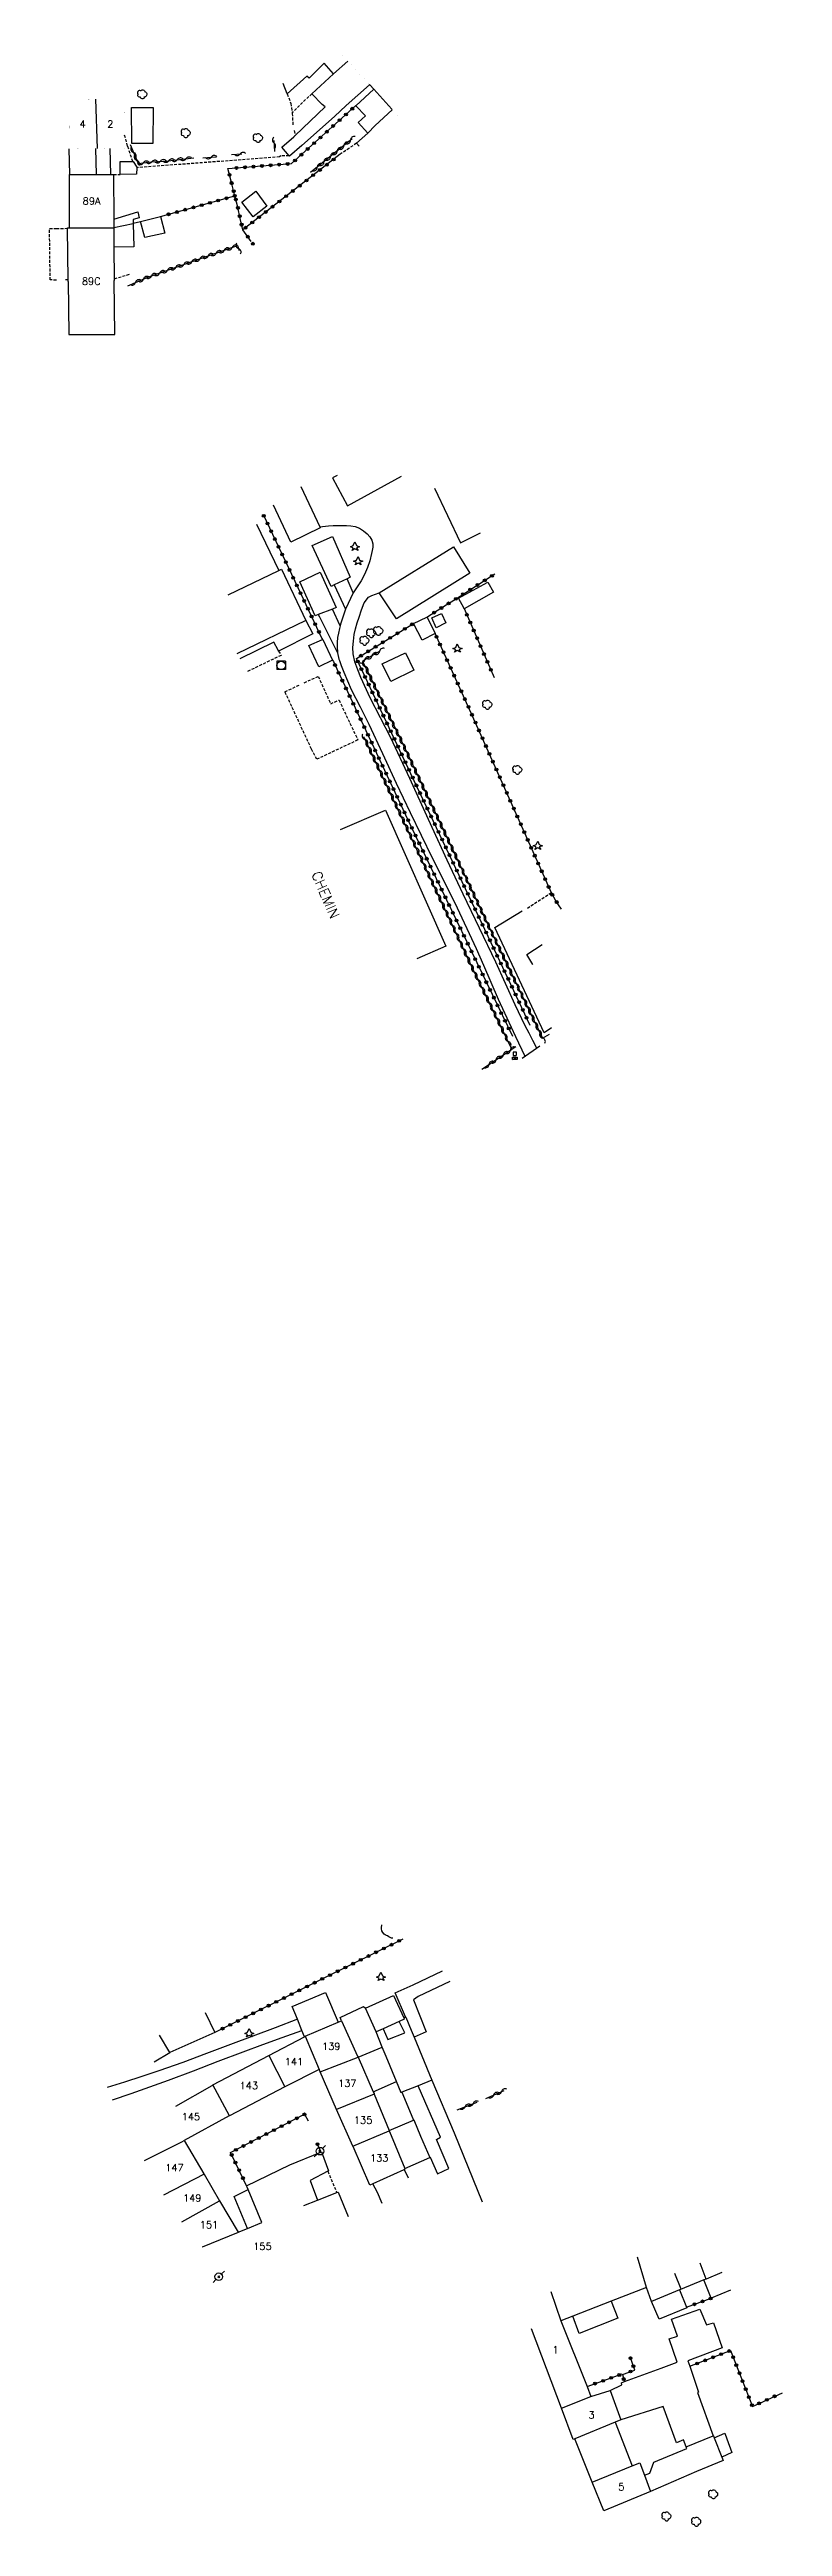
# Model space of a CAD drawing. Header units: millimetres. Extents: x 79010 to 79994, y 143000 to 143955.
# Drawn here: x 79507.8 to 79636, y 143521.8 to 143955.2 of the extents above; entities that cross this region are included whole.
import ezdxf
from ezdxf.enums import TextEntityAlignment as Align

# ---------------------------------------------------------------- set-up
doc = ezdxf.new("R2010")
doc.units = ezdxf.units.MM
doc.linetypes.add('DASHED', pattern=[0.75, 0.5, -0.25])
doc.layers.get('0').update_dxf_attribs({"linetype": 'CONTINUOUS'})
for name, color, linetype in [('W0014', 7, 'CONTINUOUS'), ('W0017', 7, 'CONTINUOUS'), ('W0071', 7, 'CONTINUOUS'), ('W0101', 7, 'CONTINUOUS'), ('W0104', 1, 'CONTINUOUS'), ('W0112', 1, 'DASHED'), ('W0300', 7, 'CONTINUOUS'), ('W0303', 7, 'CONTINUOUS'), ('W0310', 3, 'CONTINUOUS'), ('W0323', 7, 'CONTINUOUS'), ('W0333', 7, 'CONTINUOUS'), ('W0420', 7, 'CONTINUOUS'), ('W0438', 7, 'CONTINUOUS'), ('W0473', 7, 'CONTINUOUS'), ('W0515', 5, 'CONTINUOUS'), ('W0989', 7, 'CONTINUOUS'), ('W0991', 7, 'CONTINUOUS'), ('W1102', 7, 'CONTINUOUS')]:
    doc.layers.add(name, color=color, linetype=linetype)
doc.styles.get("Standard").update_dxf_attribs({"font": 'romans.shx', "width": 0.85})

msp = doc.modelspace()

# ---------------------------------------------------------------- texts
at = {"layer": 'W0989'}
msp.add_text('CHEMIN', height=1.75, rotation=293.0663, dxfattribs=at).set_placement((79556.06, 143807.29), align=Align.MIDDLE_CENTER)
at = {"layer": 'W0991'}
for s, p in [('4', (79513.56, 143942.19)), ('2', (79518.38, 143942.2)), ('89A', (79515.11, 143928.7)), ('89C', (79515.05, 143914.68)), ('141', (79550.52, 143603.12)), ('139', (79557.06, 143605.8)), ('143', (79542.62, 143598.93)), ('137', (79559.87, 143599.33)), ('145', (79532.49, 143593.48)), ('135', (79562.63, 143592.88)), ('147', (79529.61, 143584.57)), ('133', (79565.44, 143586.25)), ('149', (79532.71, 143579.27)), ('151', (79535.66, 143574.57)), ('155', (79545.01, 143570.81)), ('1', (79596.31, 143552.69)), ('3', (79602.6, 143541.28)), ('5', (79607.84, 143528.72))]:
    msp.add_text(s, height=1.25, dxfattribs=at).set_placement(p, align=Align.MIDDLE_CENTER)

# ---------------------------------------------------------------- blocks, each defined once
blk = doc.blocks.new('T303')
for p, q in [((-0.77, 0), (-0.28, 0.21)), ((-0.28, -0.21), (-0.77, 0)), ((-0.28, 0.21), (0, 0.83)), ((0, 0.83), (0.28, 0.21)), ((0.28, 0.21), (0.83, 0)), ((0.83, 0), (0.28, -0.21)), ((-0.49, -0.63), (-0.28, -0.21)), ((0, -0.35), (-0.49, -0.63)), ((0.56, -0.63), (0, -0.35)), ((0.28, -0.21), (0.56, -0.63))]:
    blk.add_line(p, q)
blk = doc.blocks.new('T300')
for p, q in [((-0.8, 0.51), (-0.86, 0.34)), ((-0.86, 0.34), (-0.86, 0.17)), ((-0.86, 0.17), (-0.74, 0.06)), ((-0.69, 0.63), (-0.8, 0.51)), ((-0.8, -0.06), (-0.74, 0.06)), ((-0.74, 0.06), (-0.69, 0.11)), ((-0.57, 0.69), (-0.69, 0.63)), ((-0.46, 0.69), (-0.57, 0.69)), ((-0.29, 0.63), (-0.46, 0.69)), ((-0.29, 0.63), (-0.17, 0.74)), ((-0.23, 0.57), (-0.29, 0.63)), ((-0.17, 0.74), (-0.06, 0.8)), ((-0.06, 0.8), (0.06, 0.8)), ((0.06, 0.8), (0.23, 0.74)), ((0.23, 0.74), (0.34, 0.63)), ((0.34, 0.63), (0.4, 0.51)), ((0.46, 0.46), (0.34, 0.46)), ((0.4, 0.51), (0.4, 0.46)), ((0.57, 0.4), (0.46, 0.46)), ((0.57, 0.4), (0.69, 0.29)), ((0.69, 0.29), (0.74, 0.17)), ((0.74, 0.06), (0.69, -0.17)), ((0.74, 0.17), (0.74, 0.06)), ((-0.8, -0.17), (-0.8, -0.06)), ((-0.8, -0.23), (-0.8, -0.17)), ((-0.74, -0.34), (-0.8, -0.23)), ((-0.69, -0.4), (-0.74, -0.34)), ((-0.51, -0.46), (-0.69, -0.4)), ((-0.4, -0.46), (-0.51, -0.46)), ((-0.4, -0.46), (-0.34, -0.46)), ((-0.34, -0.46), (-0.34, -0.4)), ((-0.34, -0.51), (-0.34, -0.46)), ((-0.29, -0.63), (-0.34, -0.51)), ((-0.17, -0.74), (-0.29, -0.63)), ((-0.06, -0.8), (-0.17, -0.74)), ((0.06, -0.8), (-0.06, -0.8)), ((0.17, -0.74), (0.06, -0.8)), ((0.23, -0.69), (0.17, -0.74)), ((0.29, -0.46), (0.23, -0.46)), ((0.29, -0.63), (0.23, -0.69)), ((0.46, -0.4), (0.29, -0.46)), ((0.34, -0.51), (0.29, -0.63)), ((0.34, -0.51), (0.34, -0.46)), ((0.57, -0.34), (0.46, -0.4)), ((0.63, -0.29), (0.57, -0.34)), ((0.69, -0.17), (0.63, -0.29))]:
    blk.add_line(p, q)
blk = doc.blocks.new('T473')
for p, q in [((-0.166667, 0.166667), (0.166667, -0.166667)), ((-0.166667, -0.166667), (0.166667, 0.166667)), ((0.500001, 0.500001), (1.000002, 1.000002)), ((-1.000002, -1.000002), (-0.500001, -0.500001))]:
    blk.add_line(p, q)
blk.add_ellipse((0, 0), major_axis=(0.471405, 0.471405), ratio=1, start_param=5.4977871438, end_param=11.780972451)
blk = doc.blocks.new('T438')
for p, q in [((-0.4, 0.2), (0.4, 0.2)), ((-0.4, -0.2), (-0.4, 0.2)), ((0.15, 1.1), (-0.3, 1.1)), ((-0.3, 1.1), (-0.3, 0.5)), ((-0.3, 0.5), (0.15, 0.5)), ((0.3, 0.65), (0.3, 0.95)), ((0.4, 0.2), (0.4, -0.2))]:
    blk.add_line(p, q)
at = {"flags": 128}
for points in [[(-0.4, -0.2), (0.4, 0.2)], [(0.4, -0.2), (-0.4, -0.2)]]:
    blk.add_lwpolyline(points, dxfattribs=at)
for centre, major_axis, start_param, end_param in [((0.15, 0.95), (0.106, -0.106), 0.785398, 2.356194), ((0.15, 0.65), (0.106, 0.106), 3.926991, 5.497787)]:
    blk.add_ellipse(centre, major_axis=major_axis, ratio=1, start_param=start_param, end_param=end_param)
blk = doc.blocks.new('T420')
for p, q in [((0.75, 0.75), (-0.75, 0.75)), ((-0.75, 0.75), (-0.75, -0.75)), ((0.75, 0.75), (0.75, -0.75)), ((0.75, -0.75), (-0.75, -0.75))]:
    blk.add_line(p, q)
blk.add_ellipse((0, 0), major_axis=(-0.53, 0.53), ratio=1, start_param=3.926991, end_param=10.210176)
blk = doc.blocks.new('t310o')
at = {"color": 0, "linetype": 'Continuous'}
for centre, start, end in [((-0.5, 0.38), 216.8699, 323.1304), ((0.5, -0.37), 36.8699, 143.1303)]:
    blk.add_arc(centre, 0.625, start, end, dxfattribs=at)
blk = doc.blocks.new('t323o')
at = {"color": 0, "linetype": 'Continuous'}
for radius in [0.25, 0.15]:
    blk.add_circle((0, 0), radius, dxfattribs=at)

# ---------------------------------------------------------------- linework, layer by layer
at = {"layer": 'W0014'}
msp.add_lwpolyline([(79590.45, 143778.74), (79590.45, 143778.74), (79590.45, 143778.74), (79593.56, 143780.85)], dxfattribs=at)
at = {"layer": 'W0017'}
for points in [[(79555.04, 143871.71), (79555.55, 143871.77), (79556.07, 143871.82), (79556.58, 143871.86), (79557.37, 143871.92), (79558.16, 143871.95), (79558.95, 143871.95), (79559.72, 143871.94), (79560.49, 143871.89), (79561.23, 143871.75), (79561.99, 143871.44), (79562.72, 143871.01), (79563.34, 143870.47), (79563.78, 143869.94), (79564.14, 143869.34), (79564.35, 143868.71), (79564.35, 143868.16), (79564.23, 143867.58), (79564.09, 143867.01), (79563.79, 143865.77), (79563.38, 143864.55), (79562.88, 143863.37), (79562.28, 143862.26), (79561.58, 143861.19), (79560.88, 143860.12), (79559.84, 143862.62)], [(79557.56, 143861.53), (79559.52, 143857.28)], [(79554.78, 143856.35), (79554.98, 143855.95), (79558.15, 143849.66)], [(79558.61, 143854.34), (79557.26, 143857.31)], [(79595.61, 143784.02), (79594.3, 143783.16), (79585.66, 143801.59), (79590.47, 143804.5)], [(79551.13, 143610.54), (79547.22, 143609.05), (79543.32, 143607.57), (79539.41, 143606.1), (79535.25, 143604.54), (79531.08, 143602.99), (79526.9, 143601.5), (79523.88, 143600.51), (79520.86, 143599.54), (79517.84, 143598.57)], [(79518.79, 143596.41), (79522.05, 143597.56), (79525.31, 143598.7), (79528.56, 143599.87), (79532.93, 143601.5), (79537.28, 143603.18), (79541.64, 143604.83), (79545.07, 143606.09), (79548.49, 143607.33), (79551.92, 143608.57)]]:
    msp.add_lwpolyline(points, dxfattribs=at)
at = {"layer": 'W0071'}
for points in [[(79560.88, 143860.12), (79559.52, 143857.28), (79558.69, 143854.68), (79558.61, 143854.34), (79558.49, 143853.89), (79558.3, 143853.1), (79558.16, 143852.31), (79558.08, 143851.44), (79558.08, 143850.57), (79558.13, 143849.81), (79558.14, 143849.7), (79558.15, 143849.66), (79558.4, 143848.55), (79558.49, 143848.3), (79558.81, 143847.41), (79559.24, 143846.28), (79560.56, 143843.2), (79562.11, 143840.19), (79563.64, 143837.18), (79566.05, 143832.02), (79568.43, 143826.84), (79570.84, 143821.68), (79574.72, 143813.77), (79578.67, 143805.88), (79582.43, 143797.92), (79583.72, 143794.97), (79584.98, 143792.01), (79586.26, 143789.05), (79587.76, 143785.76), (79589.3, 143782.49), (79590.91, 143779.05)], [(79593.03, 143780.49), (79592.34, 143781.82), (79591.67, 143783.1), (79591.01, 143784.39), (79589.24, 143788.07), (79587.54, 143791.79), (79585.83, 143795.51), (79583, 143801.46), (79580.16, 143807.4), (79577.34, 143813.35), (79574.05, 143820.5), (79570.81, 143827.66), (79567.47, 143834.78), (79565.66, 143838.27), (79563.84, 143841.75), (79562.25, 143845.33), (79561.7, 143846.69), (79561.18, 143848.06), (79560.86, 143849.47), (79560.83, 143850.58), (79560.92, 143851.71), (79561.09, 143852.83), (79561.32, 143853.86), (79561.61, 143854.88), (79561.95, 143855.88), (79562.35, 143857.16), (79562.82, 143858.41), (79563.57, 143859.37), (79564.14, 143859.68), (79564.79, 143859.91), (79565.43, 143860.14)]]:
    msp.add_lwpolyline(points, dxfattribs=at)
at = {"layer": 'W0101', "const_width": 0.002}
for points in [[(79559.96, 143953.16), (79559.93, 143953.19), (79558.07, 143955.21)], [(79563.73, 143949.1), (79559.96, 143953.16)], [(79515.79, 143946.52), (79511.21, 143946.56), (79511.17, 143937.82), (79511.21, 143937.82), (79515.85, 143937.88), (79516.06, 143937.88)], [(79515.79, 143946.52), (79520.79, 143946.49), (79520.85, 143940.41), (79520.87, 143937.95), (79518.32, 143937.91), (79516.06, 143937.88)], [(79568.97, 143943.32), (79567.73, 143944.69)]]:
    msp.add_lwpolyline(points, dxfattribs=at)
at = {"layer": 'W0101'}
for points in [[(79567.73, 143944.69), (79567.67, 143944.77), (79564.49, 143948.26), (79563.81, 143949.02), (79563.77, 143949.06), (79563.73, 143949.1)], [(79511.11, 143924.04), (79511.27, 143924.05), (79511.25, 143933.37), (79511.31, 143933.37), (79515.95, 143933.37), (79518.4, 143933.37), (79518.96, 143933.37), (79518.98, 143925.53), (79518.98, 143924.04)], [(79511.02, 143914.6), (79511.02, 143914.89), (79510.92, 143923.88), (79510.92, 143924.01), (79511.11, 143924.04)], [(79518.98, 143924.04), (79519.02, 143920.63), (79519.08, 143915.11), (79519.08, 143914.8)], [(79511.02, 143914.6), (79511.12, 143905.34), (79511.21, 143905.34), (79515.72, 143905.33), (79519.19, 143905.33), (79519.08, 143914.8)], [(79526.04, 143603.08), (79526.04, 143603.08), (79528.82, 143604.71), (79527.01, 143607.77)], [(79546.15, 143604.21), (79552.36, 143607.48), (79552.5, 143607.55)], [(79552.5, 143607.55), (79558.27, 143610.01), (79558.87, 143610.27), (79561.67, 143604.1), (79561.76, 143603.9)], [(79536.35, 143599.04), (79546.15, 143604.21)], [(79561.76, 143603.9), (79564.4, 143597.84), (79564.54, 143597.52), (79564.57, 143597.45)], [(79529.88, 143595.31), (79529.88, 143595.31), (79529.88, 143595.31), (79529.88, 143595.31), (79536.19, 143598.96), (79536.35, 143599.04)], [(79548.95, 143598.7), (79539.25, 143593.66)], [(79554.91, 143601.76), (79549.05, 143598.75), (79548.95, 143598.7)], [(79555.12, 143601.33), (79554.94, 143601.78), (79554.91, 143601.76)], [(79558, 143594.76), (79555.12, 143601.33)], [(79560.85, 143588.3), (79558, 143594.76)], [(79564.57, 143597.45), (79567.17, 143591.05), (79567.19, 143591)], [(79539.25, 143593.66), (79539.19, 143593.62), (79531.34, 143589.31)], [(79567.19, 143591), (79567.22, 143590.92), (79569.91, 143584.39), (79569.95, 143584.3), (79569.82, 143584.24), (79569.74, 143584.21), (79564.33, 143581.74), (79563.82, 143581.51), (79560.87, 143588.26), (79560.85, 143588.3)], [(79524.39, 143585.83), (79530.9, 143589.1)], [(79531.34, 143589.31), (79534.75, 143583.51), (79534.8, 143583.43)], [(79540.74, 143573.26), (79542.38, 143573.93), (79544.89, 143574.97), (79542.49, 143580.75), (79542.32, 143581.15), (79542.25, 143581.4), (79549.78, 143585.03), (79555.21, 143587.27), (79555.34, 143587.32), (79556.59, 143584.02), (79556.45, 143583.94), (79553.34, 143582.33), (79554.67, 143578.88)], [(79534.8, 143583.43), (79537.51, 143578.78)], [(79537.51, 143578.78), (79540.74, 143573.26), (79540.77, 143573.21)], [(79554.67, 143578.88), (79558.04, 143580.2), (79558.24, 143580.27), (79560.03, 143576.03), (79560.03, 143576.03), (79560.03, 143576.03)], [(79565.98, 143578.3), (79565.12, 143580.21), (79565.12, 143580.21), (79565.12, 143580.21), (79565.12, 143580.21), (79565.12, 143580.21)], [(79612.24, 143563.57), (79606.04, 143561.18), (79599.32, 143558.59), (79597.21, 143557.78)], [(79618.17, 143563.23), (79618.01, 143563.17), (79613.12, 143561.16), (79612.24, 143563.57)], [(79622.67, 143565.08), (79622.28, 143564.92), (79618.17, 143563.23)], [(79625.38, 143566.19), (79622.67, 143565.08)], [(79597.36, 143542.48), (79592.07, 143556.37), (79592.07, 143556.37)], [(79597.21, 143557.78), (79601.81, 143546.26), (79602.49, 143544.54)], [(79602.49, 143544.54), (79605.84, 143545.56), (79607.72, 143540.43), (79606.73, 143540.03), (79599.69, 143537.14), (79599.37, 143537.01), (79597.36, 143542.48)]]:
    msp.add_lwpolyline(points, dxfattribs=at)
msp.add_lwpolyline([(79604.76, 143524.54), (79602.73, 143529.55), (79609.73, 143532.38), (79611.03, 143532.9), (79611.85, 143530.75), (79612.94, 143527.89), (79612.91, 143527.87)], close=True, dxfattribs=at)
at = {"layer": 'W0104'}
for points in [[(79563.77, 143949.06), (79559.66, 143945.44), (79557.63, 143943.5), (79551.93, 143938.41), (79549.73, 143936.57), (79549.67, 143936.64), (79548.39, 143938.16), (79550.49, 143939.96), (79550.71, 143940.16), (79555.97, 143945.17), (79555.45, 143945.6), (79553.65, 143947.49), (79557.46, 143950.95), (79559.93, 143953.19)], [(79557.46, 143950.95), (79555.8, 143952.82), (79553.18, 143950.18), (79552.78, 143950.54), (79549.35, 143947.46), (79548.65, 143949.3)], [(79563.43, 143940.56), (79561.79, 143942.42), (79563.05, 143943.62), (79561.34, 143945.39), (79564.49, 143948.26)], [(79561.94, 143938.29), (79561.46, 143938.81), (79563.43, 143940.56)], [(79563.43, 143940.56), (79564.74, 143941.93), (79567.73, 143944.69)], [(79511.31, 143933.37), (79511.21, 143937.82)], [(79515.95, 143933.37), (79515.85, 143937.88)], [(79518.32, 143937.91), (79518.4, 143933.37)], [(79518.98, 143925.53), (79523.18, 143926.82), (79523.44, 143925.74), (79522.38, 143925.5), (79522.39, 143924.84), (79522.39, 143924.74), (79518.98, 143924.04)], [(79522.39, 143924.74), (79522.49, 143920.69), (79519.02, 143920.63)], [(79558.11, 143880.7), (79557.27, 143880.24), (79559.88, 143875.38), (79569.35, 143880.55)], [(79549.98, 143868.99), (79546.94, 143875.46)], [(79551.75, 143878.73), (79555.04, 143871.71), (79555.13, 143871.5), (79549.98, 143868.99)], [(79575.11, 143878.47), (79579.69, 143868.92), (79583.15, 143870.65)], [(79543.99, 143872.16), (79547.86, 143864.07)], [(79539.02, 143859.77), (79547.86, 143864.07), (79548.34, 143864.3), (79552.62, 143855.31), (79552.59, 143855.3), (79540.55, 143849.49)], [(79552.59, 143855.3), (79553.84, 143852.95), (79547.84, 143849.94), (79547.74, 143850.11), (79546.98, 143851.49), (79541.06, 143848.62)], [(79592.33, 143795.1), (79592.33, 143795.1), (79591.26, 143796.86), (79593.95, 143798.63)], [(79570.06, 143610.93), (79568.21, 143615.17), (79571.37, 143616.53), (79576.53, 143618.98)], [(79577.78, 143617.16), (79572.28, 143614.52), (79571.45, 143613.95), (79573.65, 143608.35), (79571.54, 143607.4)], [(79534.98, 143611.74), (79536.7, 143608.23), (79536.7, 143608.23), (79528.82, 143604.71)], [(79552.36, 143607.48), (79551.92, 143608.57), (79551.13, 143610.54), (79550.24, 143612.74), (79556.04, 143615.19), (79558.27, 143610.01)], [(79558.87, 143610.27), (79558.61, 143610.83), (79562.67, 143612.76), (79563.03, 143612.49)], [(79569.73, 143610.77), (79570.06, 143610.93), (79570.08, 143610.89), (79571.04, 143608.63), (79571.54, 143607.4), (79574.68, 143599.88), (79574.63, 143599.86), (79572.26, 143598.9), (79569.42, 143597.75), (79569.31, 143597.7), (79569.26, 143597.68), (79568.47, 143599.62), (79566.66, 143604.03), (79565.99, 143605.67), (79564.9, 143608.32)], [(79566.11, 143608.87), (79566.95, 143606.98), (79569.95, 143608.18), (79568.95, 143610.16)], [(79561.76, 143603.9), (79565.99, 143605.67)], [(79564.4, 143597.84), (79568.47, 143599.62)], [(79575.66, 143583.48), (79577.64, 143584.39), (79575.5, 143589.51), (79576.19, 143589.89), (79572.26, 143598.9)], [(79574.63, 143599.86), (79578.57, 143590.63), (79583.48, 143578.58), (79583.48, 143578.58)], [(79569.42, 143597.75), (79569.88, 143596.68), (79571.45, 143592.88)], [(79567.17, 143591.05), (79571.45, 143592.88), (79571.51, 143592.91), (79572.69, 143590.08), (79574.28, 143586.33)], [(79569.91, 143584.39), (79574.28, 143586.33), (79574.39, 143586.38), (79575.66, 143583.48)], [(79542.38, 143573.93), (79540.04, 143579.5), (79542.49, 143580.75)], [(79565.12, 143580.21), (79564.33, 143581.74)], [(79569.82, 143584.24), (79570.49, 143582.8)], [(79626.93, 143563.13), (79623.51, 143561.71), (79622.28, 143564.92)], [(79606.04, 143561.18), (79607.18, 143558.23), (79600.45, 143555.57), (79599.32, 143558.59)], [(79618.01, 143563.17), (79619.22, 143560.14), (79619.26, 143560.02), (79614.45, 143558.08), (79613.12, 143561.16)], [(79617.66, 143555.07), (79616.62, 143558.08), (79621.56, 143559.83), (79622.74, 143557.04), (79623.92, 143557.4), (79625.46, 143553.02), (79619.47, 143550.77), (79619.8, 143549.8), (79621.35, 143545.29), (79621.13, 143545.21), (79623.87, 143537.61)], [(79605.84, 143545.56), (79607.9, 143546.57), (79607.82, 143546.92), (79608.37, 143547.12), (79614.76, 143549.49), (79617.6, 143550.52), (79616.21, 143554.61), (79617.66, 143555.07)], [(79617.66, 143555.07), (79617.66, 143555.07)], [(79619.19, 143535.7), (79618.7, 143536.91), (79617.49, 143536.43), (79615.16, 143542.78), (79607.72, 143540.43)], [(79606.73, 143540.03), (79609.73, 143532.38)], [(79611.85, 143530.75), (79612.83, 143531.1), (79613.49, 143533.02), (79619.3, 143535.43), (79619.15, 143535.69), (79619.19, 143535.7), (79623.87, 143537.61)], [(79623.87, 143537.61), (79623.94, 143537.63), (79624.07, 143537.3), (79625.4, 143533.93), (79625.65, 143533.3), (79620.96, 143531.42), (79612.94, 143527.89)], [(79624.07, 143537.3), (79625.94, 143538.1), (79626.28, 143537.14), (79627.14, 143534.71), (79625.4, 143533.93)], [(79602.73, 143529.55), (79599.69, 143537.14)], [(79612.94, 143527.89), (79612.91, 143527.87)]]:
    msp.add_lwpolyline(points, dxfattribs=at)
for points in [[(79525.81, 143938.8), (79522.13, 143938.8), (79522.1, 143945.09), (79525.9, 143945.07), (79525.81, 143938.8)], [(79520.1, 143933.33), (79520.1, 143933.36), (79520.1, 143935.61), (79522.32, 143935.62), (79522.37, 143935.62), (79523.02, 143934.61), (79523.01, 143934.54), (79522.99, 143933.38)], [(79543.41, 143925.96), (79541.38, 143928.53), (79543.84, 143930.43), (79545.79, 143927.81), (79543.41, 143925.96)], [(79524.43, 143922.32), (79523.68, 143925.11), (79527.15, 143925.98), (79527.93, 143923.11)], [(79557.03, 143861.28), (79553.74, 143868.42), (79557.26, 143870), (79560.38, 143862.88), (79559.84, 143862.62), (79557.56, 143861.53), (79557.03, 143861.28)], [(79568.5, 143855.62), (79565.43, 143860.14), (79578.43, 143868.19), (79581.33, 143863.6)], [(79554.25, 143856.14), (79551.57, 143862.08), (79555.11, 143863.77), (79557.93, 143857.58), (79557.26, 143857.31), (79554.78, 143856.35)], [(79580.34, 143857.37), (79580.32, 143857.42), (79579.35, 143859.19), (79584.43, 143862.02), (79585.43, 143860.27)], [(79572.94, 143851.84), (79571.47, 143854.8), (79573.79, 143855.88), (79573.82, 143855.89), (79575.21, 143853)], [(79575.41, 143853.99), (79574.68, 143855.75), (79576.37, 143856.54), (79577.13, 143854.88)], [(79554.89, 143847.22), (79553.15, 143850.94), (79555.54, 143851.95), (79555.6, 143851.97), (79557.3, 143848.36)], [(79567.48, 143844.65), (79565.99, 143847.74), (79570.04, 143849.66), (79571.51, 143846.61), (79567.48, 143844.65)], [(79564.9, 143608.32), (79563.03, 143612.49), (79567.93, 143614.69), (79569.73, 143610.77), (79569.82, 143610.55), (79568.95, 143610.16), (79566.11, 143608.87)]]:
    msp.add_lwpolyline(points, close=True, dxfattribs=at)
at = {"layer": 'W0112'}
for points in [[(79549.35, 143947.46), (79549.99, 143945.8), (79550.21, 143944.16), (79550.23, 143944.06), (79550.22, 143944.05), (79550.34, 143941.98)], [(79553.65, 143947.49), (79550.21, 143944.16)], [(79550.59, 143941.02), (79550.71, 143940.16)], [(79522.32, 143935.62), (79521.41, 143938.32), (79520.85, 143940.41)], [(79549.67, 143936.64), (79548.22, 143936.59), (79548, 143936.42), (79523.01, 143934.54)], [(79561.46, 143938.81), (79558.64, 143936.89)], [(79518.96, 143933.37), (79520.1, 143933.33)], [(79510.92, 143923.88), (79509, 143923.83), (79509, 143923.83), (79507.75, 143923.83)], [(79508.96, 143914.88), (79507.87, 143914.89), (79507.75, 143923.83)], [(79511.02, 143914.89), (79510.35, 143914.89)], [(79519.08, 143915.11), (79521.82, 143915.91)], [(79547.74, 143850.11), (79547.84, 143849.94), (79548.27, 143849.2), (79542.39, 143846.37)], [(79552.31, 143844.42), (79554.76, 143845.52), (79556.96, 143840.73), (79558.41, 143841.38), (79561.7, 143834.4), (79554.55, 143831.02), (79553.6, 143832.79), (79548.95, 143842.83), (79551.42, 143844)], [(79595.57, 143807.62), (79591.32, 143804.88)], [(79556.45, 143583.94), (79558.04, 143580.2)]]:
    msp.add_lwpolyline(points, dxfattribs=at)
at = {"layer": 'W0310'}
for points in [[(79521.87, 143938.58), (79523.26, 143935.27), (79525.53, 143935.56), (79525.59, 143935.56), (79527.98, 143935.71), (79533.03, 143936.25)], [(79534.57, 143936.26), (79537, 143936.46)], [(79539.6, 143936.83), (79541.41, 143936.95)], [(79547, 143939.29), (79547.12, 143937.38)], [(79560.71, 143939.57), (79553.45, 143933.67)], [(79521.43, 143913.88), (79524.96, 143915.37), (79540.63, 143920.9), (79540.95, 143920.02)], [(79565.53, 143849.92), (79562.53, 143848.19), (79569.32, 143834.2), (79575.7, 143820.72), (79584.53, 143801.97), (79594.04, 143782.19), (79595.27, 143782.92)], [(79588.67, 143780.28), (79581.81, 143794.36), (79572.99, 143813.24), (79562.77, 143834.93)], [(79583.4, 143776.77), (79583.85, 143777.07), (79588.67, 143780.28), (79589.38, 143780.75)], [(79584.1, 143596.65), (79587.32, 143598.09)], [(79579.06, 143594.7), (79582.58, 143596.03)]]:
    msp.add_lwpolyline(points, dxfattribs=at)
at = {"layer": 'W0323'}
for points in [[(79538.97, 143934.37), (79550.1, 143935.25), (79561.33, 143945.4)], [(79558.64, 143936.89), (79541.58, 143923.68), (79541.12, 143925.62), (79540.69, 143927.63), (79540.19, 143929.6), (79539.66, 143931.72), (79538.97, 143934.37)], [(79527.15, 143925.98), (79538.92, 143929.25), (79540.19, 143929.6)], [(79522.39, 143924.84), (79523.68, 143925.11)], [(79543.03, 143921.65), (79541.58, 143923.68)], [(79545.13, 143873.87), (79551.19, 143861.1), (79553.1, 143857.09), (79555.43, 143852.17), (79555.54, 143851.95)], [(79573.79, 143855.88), (79576.43, 143857.56), (79578.77, 143859.05), (79585.68, 143863.45)], [(79591.87, 143784.43), (79585.62, 143797.67), (79570.99, 143828.48), (79561.45, 143848.64), (79571.47, 143854.8)], [(79580.32, 143857.42), (79585.57, 143845.31)], [(79597.32, 143804.77), (79596.43, 143806.15), (79595.57, 143807.62), (79581.56, 143839.08), (79575.21, 143853)], [(79557.3, 143848.36), (79557.42, 143848.12), (79557.56, 143847.81), (79571, 143819.33), (79588.76, 143782.55), (79588.76, 143782.55), (79588.76, 143782.55), (79588.76, 143782.55)], [(79569.56, 143624.56), (79555.77, 143617.74), (79536.7, 143608.23)], [(79542.25, 143581.4), (79539.43, 143587.2), (79552.39, 143593.91), (79553.02, 143592.73)], [(79554.58, 143588.81), (79555.21, 143587.27)], [(79619.22, 143560.14), (79623.51, 143561.71)], [(79608.01, 143548.39), (79610.17, 143549.15), (79609.34, 143551.46)], [(79619.8, 143549.8), (79626.93, 143552.56), (79630.76, 143542.79), (79636.02, 143545.17)], [(79601.81, 143546.26), (79607.99, 143548.47), (79608.01, 143548.39), (79608.37, 143547.12)]]:
    msp.add_lwpolyline(points, dxfattribs=at)
at = {"layer": 'W0333'}
msp.add_lwpolyline([(79558.67, 143818.74), (79566.52, 143822.09), (79577.12, 143798.31), (79572.03, 143796.08)], dxfattribs=at)
at = {"layer": 'W0515'}
msp.add_lwpolyline([(79567.84, 143624.7), (79567.71, 143624.71), (79567.58, 143624.73), (79567.34, 143624.82), (79567.12, 143624.96), (79566.9, 143625.11), (79566.7, 143625.21), (79566.5, 143625.31), (79566.32, 143625.43), (79566.09, 143625.7), (79565.92, 143626.02), (79565.83, 143626.35), (79565.83, 143626.64), (79565.88, 143626.94), (79565.92, 143627.06)], dxfattribs=at)
at = {"layer": 'W1102'}
for points in [[(79515.79, 143946.52), (79516.06, 143937.88)], [(79511.11, 143924.04), (79518.98, 143924.04)], [(79552.5, 143607.55), (79554.91, 143601.76)], [(79546.15, 143604.21), (79548.95, 143598.7)], [(79555.12, 143601.33), (79561.76, 143603.9)], [(79539.25, 143593.66), (79536.35, 143599.04)], [(79564.57, 143597.45), (79558, 143594.76)], [(79560.85, 143588.3), (79567.19, 143591)], [(79530.9, 143589.1), (79531.34, 143589.31)], [(79534.8, 143583.43), (79527.72, 143579.74)], [(79530.88, 143575.07), (79537.51, 143578.78)], [(79552.23, 143577.93), (79552.23, 143577.93), (79554.67, 143578.88)], [(79540.77, 143573.21), (79534.45, 143570.63), (79534.45, 143570.63)], [(79612.24, 143563.57), (79610.63, 143568.93)], [(79622.67, 143565.08), (79621.6, 143567.87)], [(79618.29, 143563.28), (79617.19, 143566.06)], [(79595.48, 143562.9), (79597.21, 143557.78)], [(79597.36, 143542.48), (79602.49, 143544.54)]]:
    msp.add_lwpolyline(points, dxfattribs=at)

# ---------------------------------------------------------------- block references
at = {"layer": 'W0300'}
for p in [(79524.02, 143947.36), (79531.62, 143940.58), (79544.27, 143939.72), (79564.07, 143853.07), (79565.32, 143853.45), (79562.9, 143851.74), (79584.39, 143840.54), (79589.66, 143829.14), (79623.93, 143527.39), (79615.75, 143523.51), (79620.96, 143522.58)]:
    msp.add_blockref('T300', p, dxfattribs=at)
at = {"layer": 'W0303'}
for p in [(79561.19, 143868.21), (79561.74, 143865.66), (79579.11, 143850.38), (79593.18, 143815.88), (79565.74, 143617.92), (79542.7, 143608.06)]:
    msp.add_blockref('T303', p, dxfattribs=at)
at = {"layer": 'W0310'}
for p, rotation in [((79522.45, 143937.2), 292.8444905512789), ((79523.03, 143935.82), 292.8444905512789), ((79528.64, 143935.78), 6.134724290664376), ((79530.14, 143935.94), 6.134724290664376), ((79531.63, 143936.1), 6.134724290664376), ((79536.06, 143936.38), 4.771440482841617), ((79541.1, 143936.93), 3.898339468136931), ((79547.03, 143938.87), 273.6807966932743), ((79555.78, 143935.57), 219.0540346576806), ((79556.94, 143936.51), 219.0540346576806), ((79558.11, 143937.46), 219.0540346576806), ((79559.27, 143938.4), 219.0540346576806), ((79560.44, 143939.35), 219.0540346576806), ((79524.16, 143935.39), 7.118792267506897), ((79525.65, 143935.56), 3.688304201050149), ((79527.15, 143935.66), 3.688304201050149), ((79554.61, 143934.62), 219.0540346576806), ((79534.08, 143918.59), 19.44137362200236), ((79535.49, 143919.09), 19.44137362200236), ((79536.91, 143919.59), 19.44137362200236), ((79538.32, 143920.08), 19.44137362200236), ((79539.74, 143920.58), 19.44137362200236), ((79540.82, 143920.38), 289.9464623555824), ((79522.81, 143914.47), 22.79232779420951), ((79524.2, 143915.05), 22.79232779420951), ((79525.59, 143915.59), 19.44137362200236), ((79527.01, 143916.09), 19.44137362200236), ((79528.42, 143916.59), 19.44137362200236), ((79529.84, 143917.09), 19.44137362200236), ((79531.25, 143917.59), 19.44137362200236), ((79532.67, 143918.09), 19.44137362200236), ((79564.2, 143849.15), 209.9441237220529), ((79565.5, 143849.9), 209.9441237220529), ((79562.9, 143848.41), 209.9441237220529), ((79563, 143847.23), 295.866356794096), ((79563.65, 143845.88), 295.866356794096), ((79564.31, 143844.53), 295.866356794096), ((79564.96, 143843.18), 295.866356794096), ((79565.62, 143841.83), 295.866356794096), ((79566.27, 143840.48), 295.866356794096), ((79566.93, 143839.13), 295.866356794096), ((79567.58, 143837.78), 295.866356794096), ((79568.23, 143836.43), 295.866356794096), ((79562.97, 143834.5), 115.2367316975874), ((79563.61, 143833.14), 115.2367316975874), ((79564.25, 143831.78), 115.2367316975874), ((79568.89, 143835.08), 295.866356794096), ((79569.54, 143833.73), 295.3452623813214), ((79570.18, 143832.37), 295.3452623813214), ((79564.89, 143830.43), 115.2367316975874), ((79565.53, 143829.07), 115.2367316975874), ((79566.17, 143827.71), 115.2367316975874), ((79570.82, 143831.02), 295.3452623813214), ((79571.47, 143829.66), 295.3452623813214), ((79572.11, 143828.31), 295.3452623813214), ((79572.75, 143826.95), 295.3452623813214), ((79566.81, 143826.36), 115.2367316975874), ((79567.45, 143825), 115.2367316975874), ((79568.09, 143823.64), 115.2367316975874), ((79573.39, 143825.59), 295.3452623813214), ((79574.03, 143824.24), 295.3452623813214), ((79574.68, 143822.88), 295.3452623813214), ((79568.73, 143822.29), 115.2367316975874), ((79569.37, 143820.93), 115.2367316975874), ((79570.01, 143819.57), 115.2367316975874), ((79570.65, 143818.22), 115.2367316975874), ((79575.32, 143821.53), 295.3452623813214), ((79575.96, 143820.17), 295.2146624845741), ((79576.6, 143818.81), 295.2146624845741), ((79571.29, 143816.86), 115.2367316975874), ((79571.93, 143815.5), 115.2367316975874), ((79572.57, 143814.15), 115.2367316975874), ((79577.24, 143817.46), 295.2146624845741), ((79577.88, 143816.1), 295.2146624845741), ((79578.52, 143814.74), 295.2146624845741), ((79573.2, 143812.79), 115.0486221160221), ((79573.84, 143811.43), 115.0486221160221), ((79574.47, 143810.07), 115.0486221160221), ((79579.15, 143813.39), 295.2146624845741), ((79579.79, 143812.03), 295.2146624845741), ((79580.43, 143810.67), 295.2146624845741), ((79575.11, 143808.71), 115.0486221160221), ((79575.74, 143807.35), 115.0486221160221), ((79576.38, 143805.99), 115.0486221160221), ((79581.07, 143809.31), 295.2146624845741), ((79581.71, 143807.96), 295.2146624845741), ((79582.35, 143806.6), 295.2146624845741), ((79582.99, 143805.24), 295.2146624845741), ((79577.01, 143804.63), 115.0486221160221), ((79577.65, 143803.28), 115.0486221160221), ((79578.28, 143801.92), 115.0486221160221), ((79583.63, 143803.89), 295.2146624845741), ((79584.27, 143802.53), 295.2146624845741), ((79584.91, 143801.18), 295.6766799624871), ((79578.92, 143800.56), 115.0486221160221), ((79579.55, 143799.2), 115.0486221160221), ((79580.19, 143797.84), 115.0486221160221), ((79580.82, 143796.48), 115.0486221160221), ((79585.56, 143799.82), 295.6766799624871), ((79586.21, 143798.47), 295.6766799624871), ((79586.86, 143797.12), 295.6766799624871), ((79581.46, 143795.12), 115.0486221160221), ((79582.1, 143793.77), 115.9760804716791), ((79582.76, 143792.42), 115.9760804716791), ((79587.51, 143795.77), 295.6766799624871), ((79588.16, 143794.42), 295.6766799624871), ((79588.81, 143793.06), 295.6766799624871), ((79583.42, 143791.07), 115.9760804716791), ((79584.08, 143789.72), 115.9760804716791), ((79584.73, 143788.37), 115.9760804716791), ((79589.46, 143791.71), 295.6766799624871), ((79590.11, 143790.36), 295.6766799624871), ((79590.76, 143789.01), 295.6766799624871), ((79585.39, 143787.03), 115.9760804716791), ((79586.05, 143785.68), 115.9760804716791), ((79586.7, 143784.33), 115.9760804716791), ((79591.41, 143787.66), 295.6766799624871), ((79592.06, 143786.3), 295.6766799624871), ((79592.71, 143784.95), 295.6766799624871), ((79593.36, 143783.6), 295.6766799624871), ((79587.36, 143782.98), 115.9760804716791), ((79588.02, 143781.63), 115.9760804716791), ((79588.4, 143780.1), 33.70650978096808), ((79594.01, 143782.25), 295.6766799624871), ((79584.66, 143777.6), 33.70650978096808), ((79585.9, 143778.43), 33.70650978096808), ((79587.15, 143779.27), 33.70650978096808), ((79586.84, 143597.87), 24.01187619935952), ((79580.47, 143595.23), 20.70051953131048), ((79581.87, 143595.76), 20.70051953131048), ((79585.47, 143597.26), 24.01187619935952)]:
    msp.add_blockref('t310o', p, dxfattribs=dict(at, rotation=rotation))
at = {"layer": 'W0323'}
for p, rotation in [((79560.74, 143944.86), 42.09776929335139), ((79556.28, 143940.84), 42.09776929335139), ((79557.4, 143941.84), 42.09776929335139), ((79558.51, 143942.85), 42.09776929335139), ((79559.62, 143943.85), 42.09776929335139), ((79550.72, 143935.81), 42.09776929335139), ((79551.83, 143936.81), 42.09776929335139), ((79552.94, 143937.82), 42.09776929335139), ((79554.06, 143938.82), 42.09776929335139), ((79555.17, 143939.83), 42.09776929335139), ((79557.46, 143935.98), 217.7613636011153), ((79539.24, 143933.31), 104.6595499302817), ((79539.62, 143931.86), 104.6595499302817), ((79540.46, 143934.49), 4.515200026781205), ((79541.96, 143934.61), 4.515200026781205), ((79543.45, 143934.72), 4.515200026781205), ((79544.95, 143934.84), 4.515200026781205), ((79546.44, 143934.96), 4.515200026781205), ((79547.94, 143935.08), 4.515200026781205), ((79549.44, 143935.2), 4.515200026781205), ((79552.71, 143932.3), 217.7613636011153), ((79553.9, 143933.22), 217.7613636011153), ((79555.08, 143934.14), 217.7613636011153), ((79556.27, 143935.06), 217.7613636011153), ((79531.49, 143927.19), 15.52888484967419), ((79532.94, 143927.59), 15.52888484967419), ((79534.38, 143927.99), 15.52888484967419), ((79535.83, 143928.39), 15.52888484967419), ((79537.27, 143928.79), 15.52888484967419), ((79538.72, 143929.19), 15.52888484967419), ((79539.99, 143930.41), 104.1126717633576), ((79540.16, 143929.59), 15.35749342370711), ((79540.36, 143928.95), 104.104517719564), ((79540.72, 143927.5), 102.1923481592372), ((79546.78, 143927.71), 217.7613636011153), ((79547.97, 143928.63), 217.7613636011153), ((79549.16, 143929.55), 217.7613636011153), ((79550.34, 143930.46), 217.7613636011153), ((79551.53, 143931.38), 217.7613636011153), ((79528.6, 143926.38), 15.52888484967419), ((79530.05, 143926.78), 15.52888484967419), ((79541.03, 143926.03), 102.1923481592372), ((79541.37, 143924.57), 103.1945374714261), ((79542.04, 143924.03), 217.7613636011153), ((79543.23, 143924.95), 217.7613636011153), ((79544.41, 143925.87), 217.7613636011153), ((79545.6, 143926.79), 217.7613636011153), ((79542.45, 143922.46), 125.6985858014415), ((79543.33, 143921.24), 125.6985858014415), ((79545.24, 143873.63), 295.4042226815632), ((79545.89, 143872.27), 295.4042226815632), ((79546.53, 143870.92), 295.4042226815632), ((79547.17, 143869.56), 295.4042226815632), ((79547.82, 143868.21), 295.4042226815632), ((79548.46, 143866.85), 295.4042226815632), ((79549.11, 143865.5), 295.4042226815632), ((79549.75, 143864.14), 295.4042226815632), ((79550.39, 143862.79), 295.4042226815632), ((79583.91, 143862.32), 32.50040992201597), ((79585.18, 143863.13), 32.50040992201597), ((79551.04, 143861.43), 295.4042226815632), ((79551.68, 143860.08), 295.398386406424), ((79552.32, 143858.72), 295.398386406424), ((79577.59, 143858.29), 32.48703298136729), ((79578.85, 143859.1), 32.50040992201597), ((79580.12, 143859.9), 32.50040992201597), ((79581.38, 143860.71), 32.50040992201597), ((79582.65, 143861.52), 32.50040992201597), ((79552.97, 143857.37), 295.398386406424), ((79553.61, 143856.01), 295.4036822252108), ((79554.25, 143854.66), 295.4036822252108), ((79569.92, 143853.85), 31.53186661463024), ((79571.2, 143854.63), 31.53186661463024), ((79575.06, 143856.68), 32.50344316078201), ((79576.32, 143857.49), 32.50344316078201), ((79580.79, 143856.31), 293.4551088550652), ((79581.39, 143854.94), 293.4551088550652), ((79581.99, 143853.56), 293.4551088550652), ((79554.9, 143853.3), 295.4036822252108), ((79562.25, 143849.14), 31.53186661463024), ((79563.53, 143849.92), 31.53186661463024), ((79564.81, 143850.71), 31.53186661463024), ((79566.09, 143851.49), 31.53186661463024), ((79567.37, 143852.28), 31.53186661463024), ((79568.64, 143853.06), 31.53186661463024), ((79575.46, 143852.47), 114.5205396914229), ((79576.08, 143851.1), 114.5205396914229), ((79576.7, 143849.74), 114.5205396914229), ((79582.59, 143852.19), 293.4551088550652), ((79583.18, 143850.81), 293.4551088550652), ((79583.78, 143849.43), 293.4551088550652), ((79557.71, 143847.5), 295.2580694027774), ((79558.35, 143846.15), 295.2580694027774), ((79558.99, 143844.79), 295.2580694027774), ((79561.68, 143848.14), 115.3305431811868), ((79562.33, 143846.79), 115.3305431811868), ((79562.97, 143845.43), 115.3305431811868), ((79577.32, 143848.37), 114.5205396914229), ((79577.95, 143847.01), 114.5205396914229), ((79578.57, 143845.65), 114.5205396914229), ((79584.38, 143848.06), 293.4551088550652), ((79584.97, 143846.68), 293.4551088550652), ((79559.63, 143843.43), 295.2580694027774), ((79560.27, 143842.08), 295.2580694027774), ((79560.91, 143840.72), 295.2580694027774), ((79563.61, 143844.08), 115.3305431811868), ((79564.25, 143842.72), 115.3305431811868), ((79564.89, 143841.36), 115.3305431811868), ((79579.19, 143844.28), 114.5205396914229), ((79579.81, 143842.92), 114.5205396914229), ((79580.44, 143841.55), 114.5205396914229), ((79561.55, 143839.36), 295.2580694027774), ((79562.19, 143838.01), 295.2580694027774), ((79562.83, 143836.65), 295.2580694027774), ((79565.53, 143840.01), 115.3305431811868), ((79566.18, 143838.65), 115.3305431811868), ((79566.82, 143837.3), 115.3305431811868), ((79581.06, 143840.19), 114.5205396914229), ((79581.68, 143838.82), 113.9984636102389), ((79582.29, 143837.45), 113.9984636102389), ((79582.9, 143836.08), 113.9984636102389), ((79563.47, 143835.29), 295.2580694027774), ((79564.11, 143833.94), 295.2580694027774), ((79564.75, 143832.58), 295.2580694027774), ((79567.46, 143835.94), 115.3305431811868), ((79568.1, 143834.59), 115.3305431811868), ((79568.74, 143833.23), 115.3305431811868), ((79569.38, 143831.87), 115.3305431811868), ((79583.51, 143834.71), 113.9984636102389), ((79584.12, 143833.34), 113.9984636102389), ((79584.73, 143831.97), 113.9984636102389), ((79565.39, 143831.22), 295.2580694027774), ((79566.03, 143829.87), 295.2580694027774), ((79566.67, 143828.51), 295.2580694027774), ((79570.03, 143830.52), 115.3305431811868), ((79570.67, 143829.16), 115.3305431811868), ((79571.31, 143827.81), 115.3898100720461), ((79585.34, 143830.6), 113.9984636102389), ((79585.95, 143829.23), 113.9984636102389), ((79586.56, 143827.86), 113.9984636102389), ((79567.31, 143827.15), 295.2580694027774), ((79567.95, 143825.8), 295.2580694027774), ((79568.59, 143824.44), 295.2580694027774), ((79569.23, 143823.08), 295.2580694027774), ((79571.95, 143826.45), 115.3898100720461), ((79572.6, 143825.1), 115.3898100720461), ((79573.24, 143823.74), 115.3898100720461), ((79587.17, 143826.49), 113.9984636102389), ((79587.78, 143825.12), 113.9984636102389), ((79588.39, 143823.75), 113.9984636102389), ((79569.87, 143821.73), 295.2580694027774), ((79570.51, 143820.37), 295.2580694027774), ((79571.15, 143819.02), 295.7721153670748), ((79573.88, 143822.39), 115.3898100720461), ((79574.53, 143821.03), 115.3898100720461), ((79575.17, 143819.68), 115.3898100720461), ((79589, 143822.38), 113.9984636102389), ((79589.61, 143821.01), 113.9984636102389), ((79590.22, 143819.64), 113.9984636102389), ((79571.8, 143817.67), 295.7721153670748), ((79572.46, 143816.31), 295.7721153670748), ((79573.11, 143814.96), 295.7721153670748), ((79575.81, 143818.32), 115.3898100720461), ((79576.46, 143816.97), 115.3898100720461), ((79577.1, 143815.61), 115.3898100720461), ((79590.83, 143818.27), 113.9984636102389), ((79591.44, 143816.9), 113.9984636102389), ((79592.05, 143815.53), 113.9984636102389), ((79573.76, 143813.61), 295.7721153670748), ((79574.41, 143812.26), 295.7721153670748), ((79575.06, 143810.91), 295.7721153670748), ((79577.74, 143814.26), 115.3898100720461), ((79578.39, 143812.9), 115.3898100720461), ((79579.03, 143811.55), 115.3898100720461), ((79579.67, 143810.19), 115.3898100720461), ((79592.66, 143814.15), 113.9984636102389), ((79593.27, 143812.78), 113.9984636102389), ((79593.88, 143811.41), 113.9984636102389), ((79575.72, 143809.56), 295.7721153670748), ((79576.37, 143808.21), 295.7721153670748), ((79577.02, 143806.86), 295.7721153670748), ((79580.31, 143808.84), 115.3898100720461), ((79580.96, 143807.48), 115.3898100720461), ((79581.6, 143806.12), 115.3898100720461), ((79594.49, 143810.04), 113.9984636102389), ((79595.1, 143808.67), 113.9984636102389), ((79595.74, 143807.32), 120.4364207665254), ((79596.51, 143806.03), 122.8886169778541), ((79577.67, 143805.51), 295.7721153670748), ((79578.32, 143804.16), 295.7721153670748), ((79578.98, 143802.81), 295.7721153670748), ((79579.63, 143801.46), 295.7721153670748), ((79582.24, 143804.77), 115.3898100720461), ((79582.89, 143803.41), 115.3898100720461), ((79583.53, 143802.06), 115.3898100720461), ((79580.28, 143800.11), 295.7721153670748), ((79580.93, 143798.75), 295.7721153670748), ((79581.59, 143797.4), 295.7721153670748), ((79584.17, 143800.7), 115.3898100720461), ((79584.82, 143799.35), 115.3898100720461), ((79585.46, 143797.99), 115.3898100720461), ((79582.24, 143796.05), 295.7721153670748), ((79582.89, 143794.7), 295.7721153670748), ((79583.54, 143793.35), 295.7721153670748), ((79586.1, 143796.64), 115.3081981882314), ((79586.74, 143795.28), 115.3081981882314), ((79587.38, 143793.93), 115.3081981882314), ((79584.19, 143792), 295.7721153670748), ((79584.85, 143790.65), 295.7721153670748), ((79585.5, 143789.3), 295.7721153670748), ((79588.03, 143792.57), 115.3081981882314), ((79588.67, 143791.21), 115.3081981882314), ((79589.31, 143789.86), 115.3081981882314), ((79589.95, 143788.5), 115.3081981882314), ((79586.15, 143787.95), 295.7721153670748), ((79586.8, 143786.6), 295.7721153670748), ((79587.46, 143785.25), 295.7721153670748), ((79590.59, 143787.15), 115.3081981882314), ((79591.23, 143785.79), 115.3081981882314), ((79588.11, 143783.9), 295.7721153670748), ((79568.94, 143624.25), 206.3174210409007), ((79559.52, 143619.59), 206.3174210409007), ((79560.87, 143620.26), 206.3174210409007), ((79562.21, 143620.92), 206.3174210409007), ((79563.56, 143621.59), 206.3174210409007), ((79564.9, 143622.25), 206.3174210409007), ((79566.25, 143622.92), 206.3174210409007), ((79567.59, 143623.58), 206.3174210409007), ((79551.46, 143615.59), 206.5085417389205), ((79552.81, 143616.26), 206.5085417389205), ((79554.15, 143616.93), 206.5085417389205), ((79555.49, 143617.6), 206.5085417389205), ((79556.84, 143618.26), 206.3174210409007), ((79558.18, 143618.93), 206.3174210409007), ((79542.07, 143610.9), 206.5085417389205), ((79543.41, 143611.57), 206.5085417389205), ((79544.75, 143612.24), 206.5085417389205), ((79546.1, 143612.91), 206.5085417389205), ((79547.44, 143613.58), 206.5085417389205), ((79548.78, 143614.25), 206.5085417389205), ((79550.12, 143614.92), 206.5085417389205), ((79538.04, 143608.89), 206.5085417389205), ((79539.38, 143609.56), 206.5085417389205), ((79540.73, 143610.23), 206.5085417389205), ((79552.35, 143593.89), 27.40073459769924), ((79543.03, 143589.06), 27.40073459769924), ((79544.36, 143589.75), 27.40073459769924), ((79545.69, 143590.44), 27.40073459769924), ((79547.02, 143591.13), 27.40073459769924), ((79548.36, 143591.82), 27.40073459769924), ((79549.69, 143592.51), 27.40073459769924), ((79551.02, 143593.2), 27.40073459769924), ((79539.63, 143586.79), 115.9649716622182), ((79540.28, 143585.45), 115.9649716622182), ((79540.37, 143587.68), 27.40073459769924), ((79541.7, 143588.37), 27.40073459769924), ((79554.64, 143588.66), 292.4662715272348), ((79540.94, 143584.1), 115.9649716622182), ((79541.6, 143582.75), 115.9649716622182), ((79620.63, 143560.66), 20.16849096221533), ((79622.03, 143561.17), 20.16849096221533), ((79623.44, 143561.69), 20.16849096221533), ((79609.42, 143551.23), 109.8912448371875), ((79621.1, 143550.3), 21.12249559709695), ((79622.5, 143550.84), 21.12249559709695), ((79623.9, 143551.38), 21.12249559709695), ((79625.3, 143551.93), 21.12249559709695), ((79626.7, 143552.47), 21.12249559709695), ((79627.39, 143551.39), 291.4219459086473), ((79603.22, 143546.77), 19.66849842645751), ((79604.63, 143547.27), 19.66849842645751), ((79606.04, 143547.78), 19.66849842645751), ((79607.46, 143548.28), 19.66849842645751), ((79608.24, 143547.57), 285.5381151790997), ((79609.43, 143548.89), 19.62184627409204), ((79609.93, 143549.82), 109.8912448371875), ((79627.94, 143550), 291.4219459086473), ((79628.49, 143548.6), 291.4219459086473), ((79629.03, 143547.2), 291.4219459086473), ((79629.58, 143545.81), 291.4219459086473), ((79630.13, 143544.41), 291.4219459086473), ((79630.68, 143543.01), 291.4219459086473), ((79631.92, 143543.31), 24.32497861223829), ((79633.28, 143543.93), 24.32497861223829), ((79634.65, 143544.55), 24.32497861223829)]:
    msp.add_blockref('t323o', p, dxfattribs=dict(at, rotation=rotation))
at = {"layer": 'W0420'}
msp.add_blockref('T420', (79548.28, 143847.45), dxfattribs=at)
at = {"layer": 'W0438'}
msp.add_blockref('T438', (79589.2, 143778.69), dxfattribs=at)
at = {"layer": 'W0473'}
for p in [(79555.07, 143587.45), (79537.36, 143565.48)]:
    msp.add_blockref('T473', p, dxfattribs=at)

msp.set_redraw_order([(e.dxf.handle, doc.entitydb.next_handle()) for e in msp.query("TEXT MTEXT ATTDEF DIMENSION ARC_DIMENSION")])  # texts and dimensions are drawn at this point

doc.saveas('drawing.dxf')
